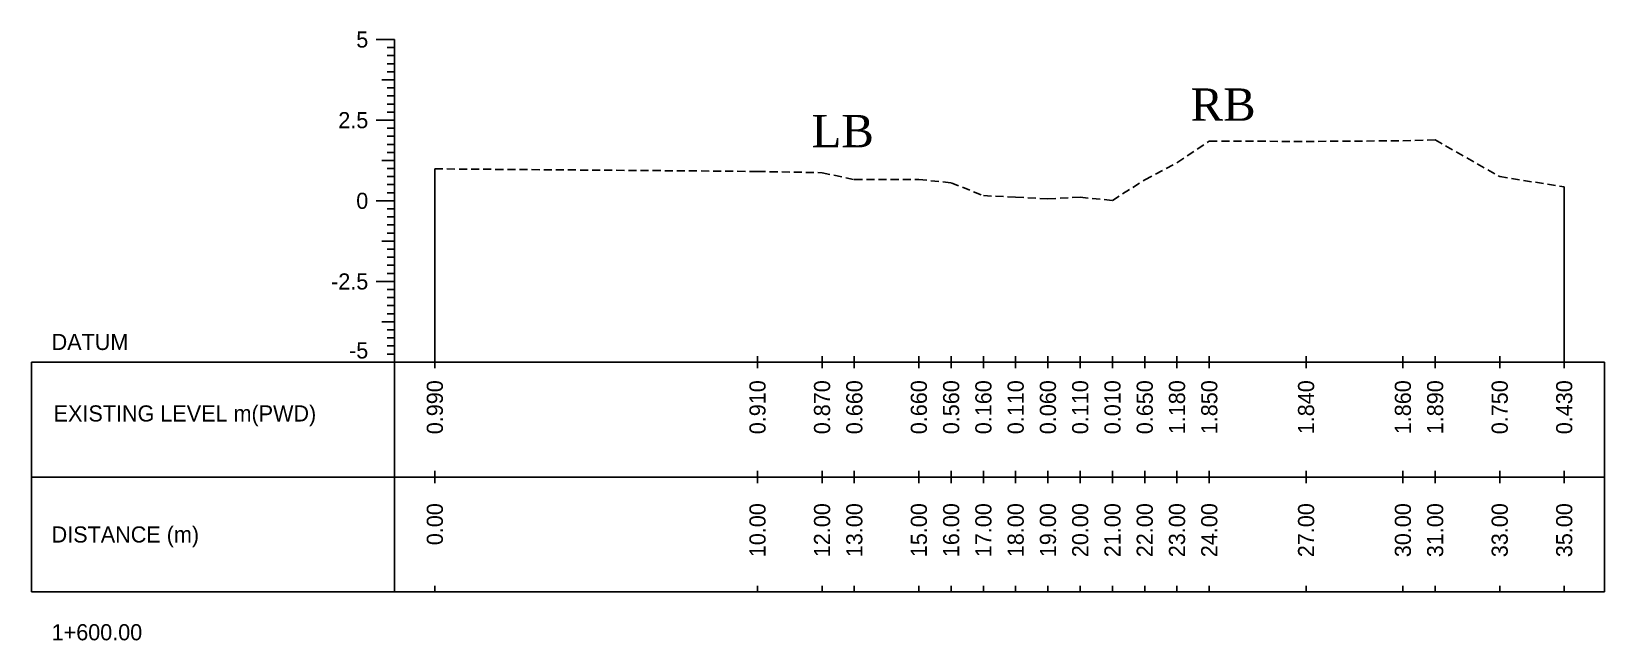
# Model space of a CAD drawing. Header units: inches. Extents: x 933 to 2044, y -1635 to -1096.
# Drawn here: x 1986 to 2034.75, y -1117.72 to -1098.84 of the extents above; entities that cross this region are included whole.
import ezdxf
from ezdxf.enums import TextEntityAlignment as Align

# ---------------------------------------------------------------- set-up
doc = ezdxf.new("R2010")
doc.units = ezdxf.units.IN
doc.header["$MEASUREMENT"] = 0
doc.linetypes.add('HIDDEN', pattern=[0.375, 0.25, -0.125])
doc.layers.add('CS_Drawing', color=7, linetype='Continuous')
doc.layers.add('GL', color=3, linetype='HIDDEN')
doc.styles.add('romans', font='romans.shx')

msp = doc.modelspace()

# ---------------------------------------------------------------- texts
at = {"char_height": 1, "width": 154.27519, "attachment_point": 1, "style": 'romans'}
for s, insert in [('{\\fTimes New Roman|b0|i0|c0|p18;RB}', (2021.927, -1100.603)), ('{\\fTimes New Roman|b0|i0|c0|p18;LB}', (2010.182, -1101.426))]:
    msp.add_mtext(s, dxfattribs=dict(at, insert=insert))
at = {"layer": 'CS_Drawing'}
for s, p in [('5', (1996.441, -1099.087)), ('2.5', (1996.441, -1101.587)), ('0', (1996.441, -1104.087)), ('-2.5', (1996.441, -1106.587))]:
    msp.add_text(s, height=0.5, dxfattribs=at).set_placement(p, align=Align.MIDDLE_RIGHT)
for s, p in [('DATUM', (1986.629, -1108.462)), ('EXISTING LEVEL m(PWD)', (1986.692, -1110.679)), ('DISTANCE (m)', (1986.629, -1114.431)), ('1+600.00', (1986.629, -1117.462))]:
    msp.add_text(s, height=0.5, dxfattribs=at).set_placement(p, align=Align.MIDDLE_LEFT)
msp.add_text('-5', height=0.5, dxfattribs=at).set_placement((1996.441, -1108.975), align=Align.RIGHT)
for s, p in [('0.990', (1998.504, -1109.65)), ('0.910', (2008.504, -1109.65)), ('0.870', (2010.504, -1109.65)), ('0.660', (2011.504, -1109.65)), ('0.660', (2013.504, -1109.65)), ('0.560', (2014.504, -1109.65)), ('0.160', (2015.504, -1109.65)), ('0.110', (2016.504, -1109.65)), ('0.060', (2017.504, -1109.65)), ('0.110', (2018.504, -1109.65)), ('0.010', (2019.504, -1109.65)), ('0.650', (2020.504, -1109.65)), ('1.180', (2021.504, -1109.65)), ('1.850', (2022.504, -1109.65)), ('1.840', (2025.504, -1109.65)), ('1.860', (2028.504, -1109.65)), ('1.890', (2029.504, -1109.65)), ('0.750', (2031.504, -1109.65)), ('0.430', (2033.504, -1109.65)), ('0.00', (1998.504, -1113.462)), ('10.00', (2008.504, -1113.462)), ('12.00', (2010.504, -1113.462)), ('13.00', (2011.504, -1113.462)), ('15.00', (2013.504, -1113.462)), ('16.00', (2014.504, -1113.462)), ('17.00', (2015.504, -1113.462)), ('18.00', (2016.504, -1113.462)), ('19.00', (2017.504, -1113.462)), ('20.00', (2018.504, -1113.462)), ('21.00', (2019.504, -1113.462)), ('22.00', (2020.504, -1113.462)), ('23.00', (2021.504, -1113.462)), ('24.00', (2022.504, -1113.462)), ('27.00', (2025.504, -1113.462)), ('30.00', (2028.504, -1113.462)), ('31.00', (2029.504, -1113.462)), ('33.00', (2031.504, -1113.462)), ('35.00', (2033.504, -1113.462))]:
    msp.add_text(s, height=0.5, rotation=90, dxfattribs=at).set_placement(p, align=Align.MIDDLE_RIGHT)

# ---------------------------------------------------------------- linework, layer by layer
at = {"layer": 'CS_Drawing'}
for p, q in [((1997.254, -1099.087), (1996.691, -1099.087)), ((1997.254, -1099.087), (1996.86, -1099.087)), ((1997.254, -1099.087), (1997.029, -1099.087)), ((1997.254, -1109.087), (1997.254, -1099.087)), ((1997.254, -1099.337), (1997.029, -1099.337)), ((1997.254, -1099.587), (1997.029, -1099.587)), ((1997.254, -1099.837), (1997.029, -1099.837)), ((1997.254, -1100.087), (1997.029, -1100.087)), ((1997.254, -1100.337), (1996.86, -1100.337)), ((1997.254, -1100.337), (1997.029, -1100.337)), ((1997.254, -1100.587), (1997.029, -1100.587)), ((1997.254, -1100.837), (1997.029, -1100.837)), ((1997.254, -1101.087), (1997.029, -1101.087)), ((1997.254, -1101.587), (1996.691, -1101.587)), ((1997.254, -1101.587), (1996.86, -1101.587)), ((1997.254, -1101.337), (1997.029, -1101.337)), ((1997.254, -1101.587), (1997.029, -1101.587)), ((1997.254, -1101.837), (1997.029, -1101.837)), ((1997.254, -1102.087), (1997.029, -1102.087)), ((1997.254, -1102.337), (1997.029, -1102.337)), ((1997.254, -1102.587), (1997.029, -1102.587)), ((1997.254, -1102.837), (1996.86, -1102.837)), ((1997.254, -1102.837), (1997.029, -1102.837)), ((1997.254, -1103.087), (1997.029, -1103.087)), ((1998.504, -1109.087), (1998.504, -1103.097)), ((1997.254, -1103.337), (1997.029, -1103.337)), ((1997.254, -1103.587), (1997.029, -1103.587)), ((2033.504, -1109.087), (2033.504, -1103.657)), ((1997.254, -1104.087), (1996.691, -1104.087)), ((1997.254, -1104.087), (1996.86, -1104.087)), ((1997.254, -1103.837), (1997.029, -1103.837)), ((1997.254, -1104.087), (1997.029, -1104.087)), ((1997.254, -1104.337), (1997.029, -1104.337)), ((1997.254, -1104.587), (1997.029, -1104.587)), ((1997.254, -1104.837), (1997.029, -1104.837)), ((1997.254, -1105.087), (1997.029, -1105.087)), ((1997.254, -1105.337), (1996.86, -1105.337)), ((1997.254, -1105.337), (1997.029, -1105.337)), ((1997.254, -1105.587), (1997.029, -1105.587)), ((1997.254, -1105.837), (1997.029, -1105.837)), ((1997.254, -1106.087), (1997.029, -1106.087)), ((1997.254, -1106.587), (1996.691, -1106.587)), ((1997.254, -1106.587), (1996.86, -1106.587)), ((1997.254, -1106.337), (1997.029, -1106.337)), ((1997.254, -1106.587), (1997.029, -1106.587)), ((1997.254, -1106.837), (1997.029, -1106.837)), ((1997.254, -1107.087), (1997.029, -1107.087)), ((1997.254, -1107.337), (1997.029, -1107.337)), ((1997.254, -1107.587), (1997.029, -1107.587)), ((1997.254, -1107.837), (1996.86, -1107.837)), ((1997.254, -1107.837), (1997.029, -1107.837)), ((1997.254, -1108.087), (1997.029, -1108.087)), ((1997.254, -1108.337), (1997.029, -1108.337)), ((1997.254, -1108.587), (1997.029, -1108.587)), ((1997.254, -1108.837), (1997.029, -1108.837)), ((1998.504, -1109.275), (1998.504, -1108.9)), ((2008.504, -1109.275), (2008.504, -1108.9)), ((2010.504, -1109.275), (2010.504, -1108.9)), ((2011.504, -1109.275), (2011.504, -1108.9)), ((2013.504, -1109.275), (2013.504, -1108.9)), ((2014.504, -1109.275), (2014.504, -1108.9)), ((2015.504, -1109.275), (2015.504, -1108.9)), ((2016.504, -1109.275), (2016.504, -1108.9)), ((2017.504, -1109.275), (2017.504, -1108.9)), ((2018.504, -1109.275), (2018.504, -1108.9)), ((2019.504, -1109.275), (2019.504, -1108.9)), ((2020.504, -1109.275), (2020.504, -1108.9)), ((2021.504, -1109.275), (2021.504, -1108.9)), ((2022.504, -1109.275), (2022.504, -1108.9)), ((2025.504, -1109.275), (2025.504, -1108.9)), ((2028.504, -1109.275), (2028.504, -1108.9)), ((2029.504, -1109.275), (2029.504, -1108.9)), ((2031.504, -1109.275), (2031.504, -1108.9)), ((2033.504, -1109.275), (2033.504, -1108.9)), ((1986.004, -1109.087), (1997.254, -1109.087)), ((1986.004, -1109.087), (1986.004, -1116.212)), ((1997.254, -1109.087), (1996.691, -1109.087)), ((1997.254, -1109.087), (1996.86, -1109.087)), ((1997.254, -1109.087), (1997.029, -1109.087)), ((1997.254, -1109.087), (2034.754, -1109.087)), ((1997.254, -1109.087), (1997.254, -1116.212)), ((2034.754, -1109.087), (2034.754, -1116.212)), ((1998.504, -1112.837), (1998.504, -1112.462)), ((2008.504, -1112.837), (2008.504, -1112.462)), ((2010.504, -1112.837), (2010.504, -1112.462)), ((2011.504, -1112.837), (2011.504, -1112.462)), ((2013.504, -1112.837), (2013.504, -1112.462)), ((2014.504, -1112.837), (2014.504, -1112.462)), ((2015.504, -1112.837), (2015.504, -1112.462)), ((2016.504, -1112.837), (2016.504, -1112.462)), ((2017.504, -1112.837), (2017.504, -1112.462)), ((2018.504, -1112.837), (2018.504, -1112.462)), ((2019.504, -1112.837), (2019.504, -1112.462)), ((2020.504, -1112.837), (2020.504, -1112.462)), ((2021.504, -1112.837), (2021.504, -1112.462)), ((2022.504, -1112.837), (2022.504, -1112.462)), ((2025.504, -1112.837), (2025.504, -1112.462)), ((2028.504, -1112.837), (2028.504, -1112.462)), ((2029.504, -1112.837), (2029.504, -1112.462)), ((2031.504, -1112.837), (2031.504, -1112.462)), ((2033.504, -1112.837), (2033.504, -1112.462)), ((1986.004, -1112.65), (1997.254, -1112.65)), ((1997.254, -1112.65), (2034.754, -1112.65)), ((1997.254, -1112.65), (2034.754, -1112.65)), ((1986.004, -1116.212), (1997.254, -1116.212)), ((1997.254, -1116.212), (2034.754, -1116.212)), ((1998.504, -1116.212), (1998.504, -1116.025)), ((2008.504, -1116.212), (2008.504, -1116.025)), ((2010.504, -1116.212), (2010.504, -1116.025)), ((2011.504, -1116.212), (2011.504, -1116.025)), ((2013.504, -1116.212), (2013.504, -1116.025)), ((2014.504, -1116.212), (2014.504, -1116.025)), ((2015.504, -1116.212), (2015.504, -1116.025)), ((2016.504, -1116.212), (2016.504, -1116.025)), ((2017.504, -1116.212), (2017.504, -1116.025)), ((2018.504, -1116.212), (2018.504, -1116.025)), ((2019.504, -1116.212), (2019.504, -1116.025)), ((2020.504, -1116.212), (2020.504, -1116.025)), ((2021.504, -1116.212), (2021.504, -1116.025)), ((2022.504, -1116.212), (2022.504, -1116.025)), ((2025.504, -1116.212), (2025.504, -1116.025)), ((2028.504, -1116.212), (2028.504, -1116.025)), ((2029.504, -1116.212), (2029.504, -1116.025)), ((2031.504, -1116.212), (2031.504, -1116.025)), ((2033.504, -1116.212), (2033.504, -1116.025))]:
    msp.add_line(p, q, dxfattribs=at)
at = {"layer": 'GL'}
msp.add_lwpolyline([(1998.504, -1103.097), (2008.504, -1103.177), (2010.504, -1103.217), (2011.504, -1103.427), (2013.504, -1103.427), (2014.504, -1103.527), (2015.504, -1103.927), (2016.504, -1103.977), (2017.504, -1104.027), (2018.504, -1103.977), (2019.504, -1104.077), (2020.504, -1103.437), (2021.504, -1102.907), (2022.504, -1102.237), (2025.504, -1102.247), (2028.504, -1102.227), (2029.504, -1102.197), (2031.504, -1103.337), (2033.504, -1103.657)], dxfattribs=at)

msp.set_redraw_order([(e.dxf.handle, doc.entitydb.next_handle()) for e in msp.query("TEXT MTEXT ATTDEF DIMENSION ARC_DIMENSION")])  # texts and dimensions are drawn at this point

doc.saveas('drawing.dxf')
